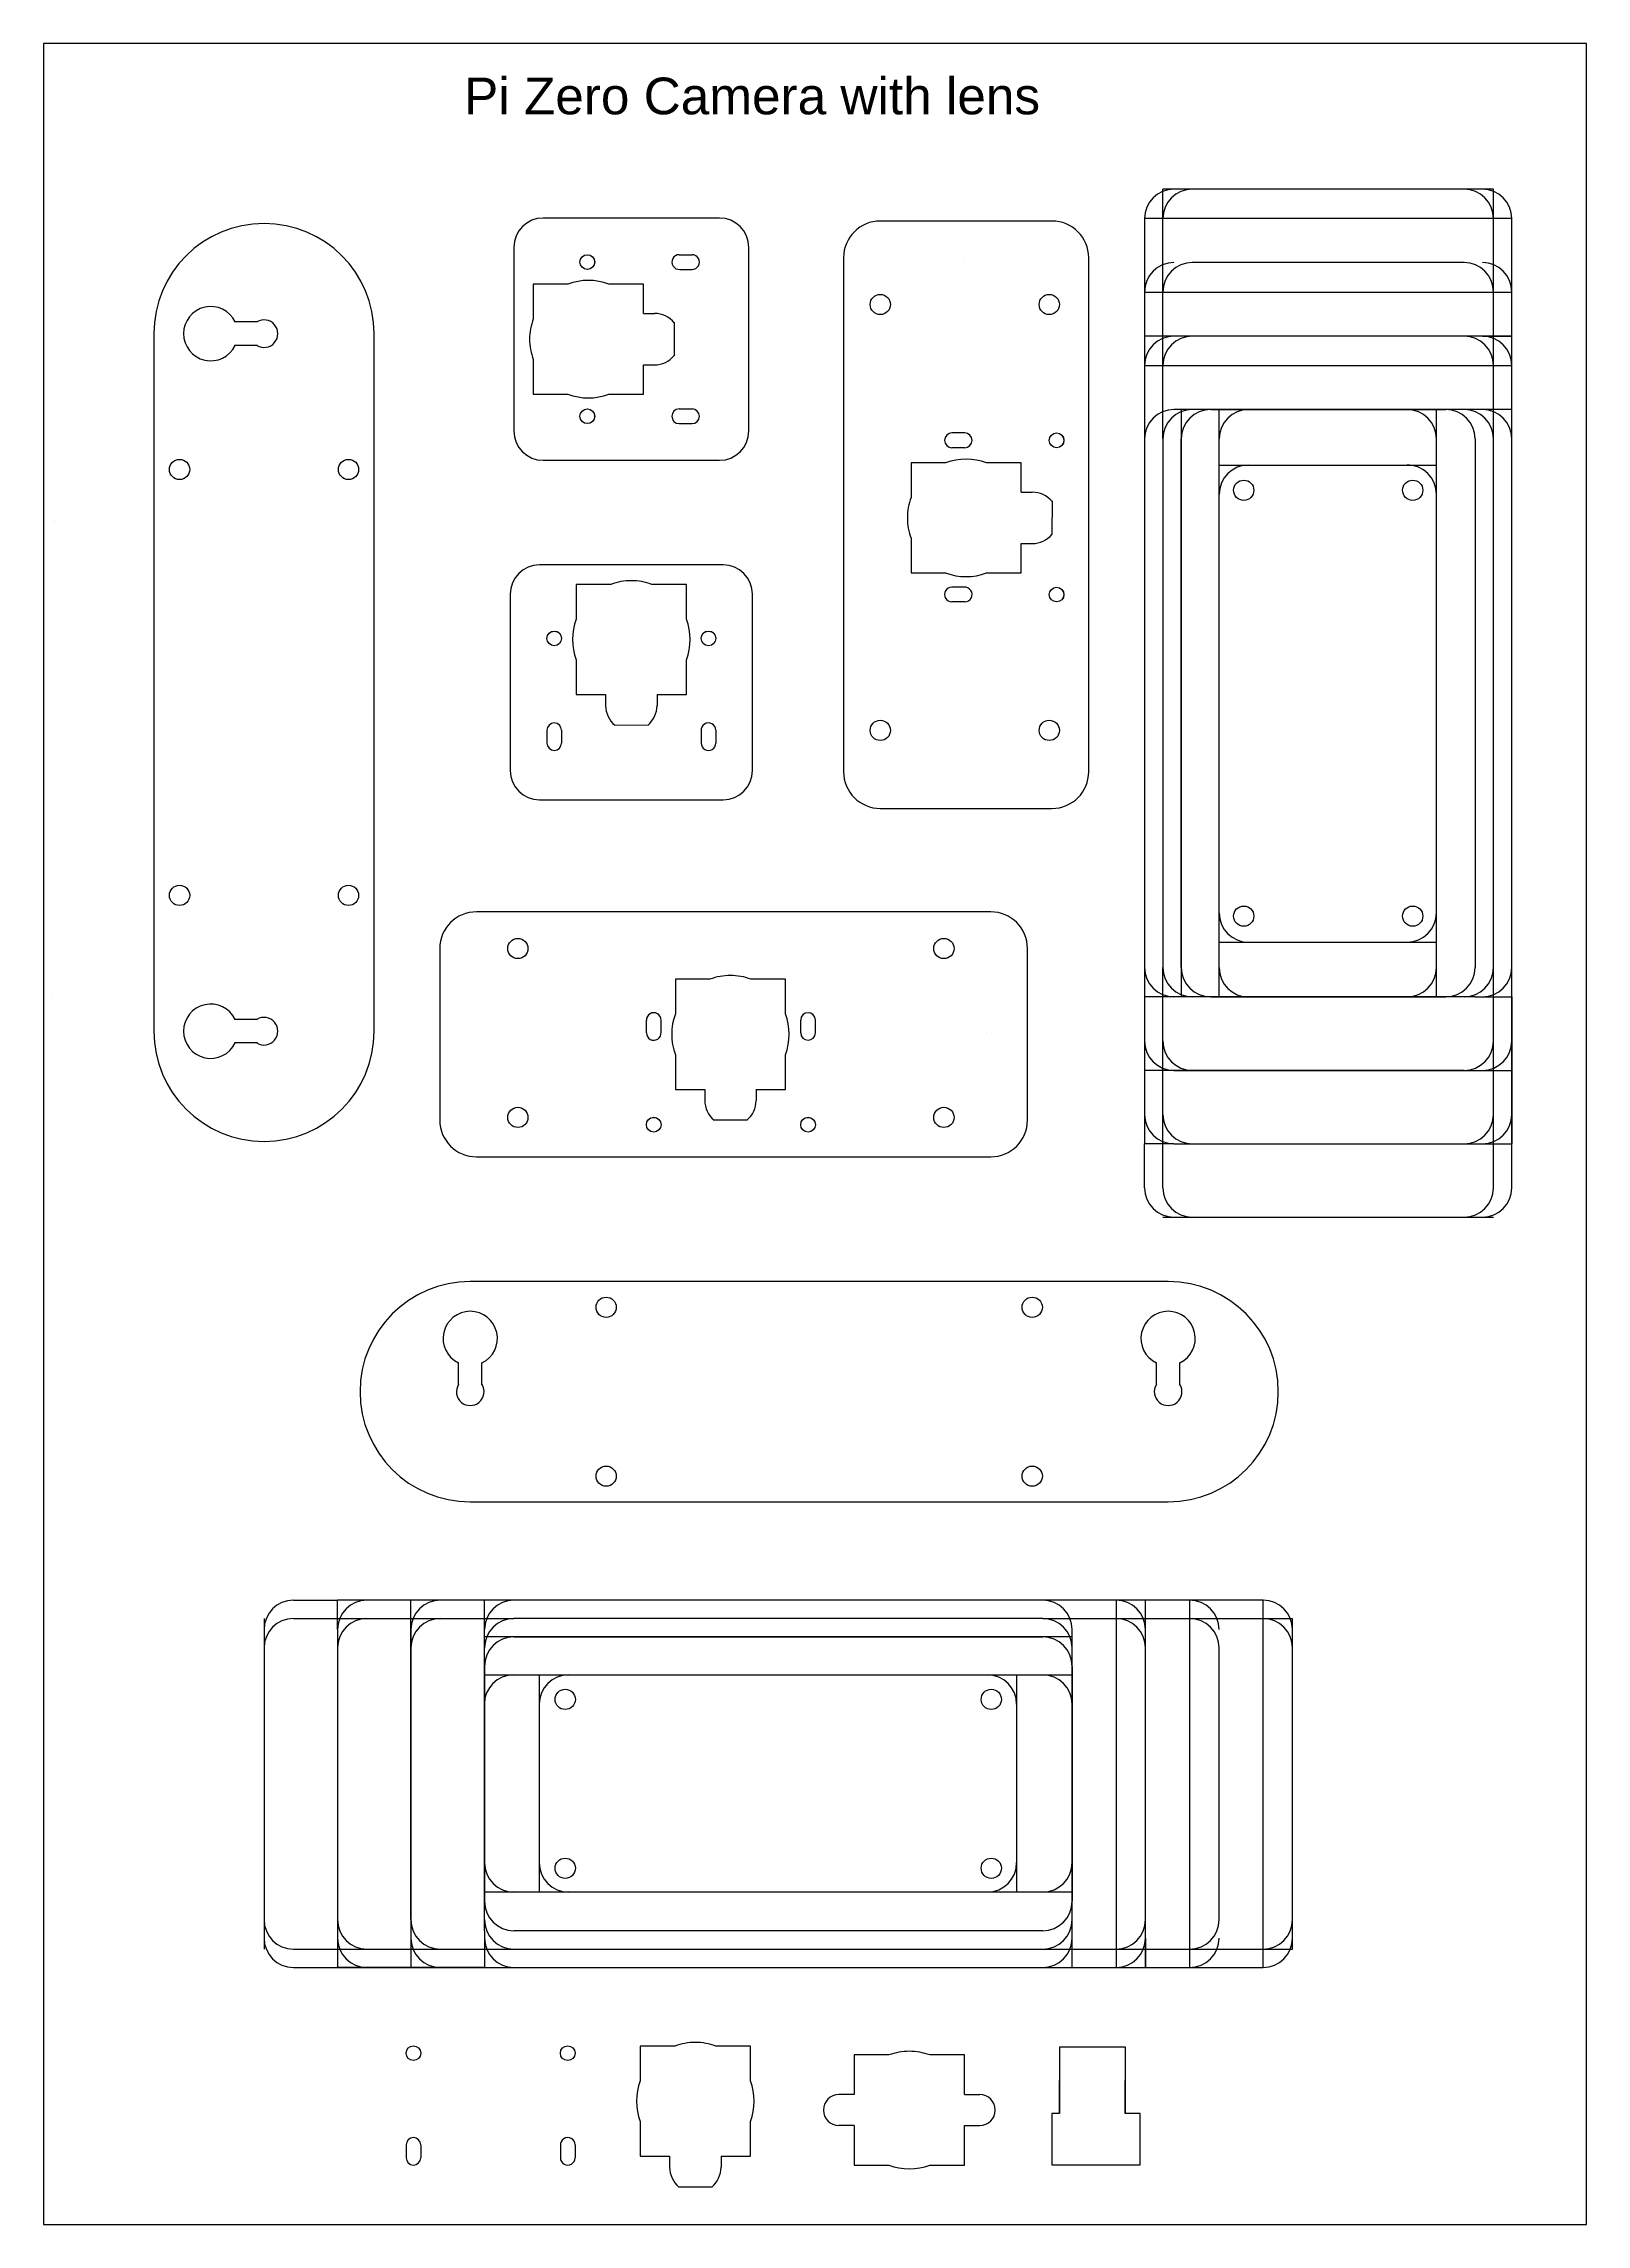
# Model space of a CAD drawing. Header units: millimetres. Extents: x -482 to 810, y -42 to 455.
# Drawn here: x 0 to 210, y 0 to 297 of the extents above; entities that cross this region are included whole.
import ezdxf

# ---------------------------------------------------------------- set-up
doc = ezdxf.new("R2010")
doc.units = ezdxf.units.MM
doc.layers.get('0').update_dxf_attribs({"lineweight": 25, "true_color": 0xffffff})
doc.styles.add('textstyle5', font='')
doc.styles.get('textstyle5').set_extended_font_data('Arial')

msp = doc.modelspace()

# ---------------------------------------------------------------- texts
at = {"insert": (57.23, 292.37), "char_height": 1, "attachment_point": 1, "style": 'textstyle5'}
msp.add_mtext('\\H5;Pi Zero Camera with lens', dxfattribs=at)

# ---------------------------------------------------------------- linework, layer by layer
for p, q in [((210, 297), (0, 297)), ((0, 297), (0, 0)), ((210, 0), (210, 297)), ((197.36, 277.17), (152.36, 277.17)), ((152.36, 243.17), (152.36, 277.17)), ((193.36, 277.17), (156.36, 277.17)), ((197.36, 243.17), (197.36, 277.17)), ((92, 273.25), (68, 273.25)), ((30, 272.5), (30, 272.5)), ((137.26, 272.84), (113.89, 272.84)), ((199.86, 273.17), (149.86, 273.17)), ((149.86, 273.17), (149.86, 263.17)), ((199.86, 253.17), (199.86, 273.17)), ((64, 269.25), (64, 244.25)), ((86.51, 268.25), (88.26, 268.25)), ((96, 244.25), (96, 269.25)), ((108.89, 267.84), (108.89, 197.84)), ((142.26, 197.84), (142.26, 267.84)), ((86.59, 266.25), (88.25, 266.25)), ((125.29, 267.27), (125.29, 267.27)), ((149.86, 267.17), (149.86, 147.17)), ((193.36, 267.17), (156.36, 267.17)), ((199.86, 147.17), (199.86, 267.17)), ((71.37, 264.25), (66.65, 264.25)), ((66.65, 264.25), (66.65, 259.53)), ((81.65, 264.25), (76.93, 264.25)), ((81.65, 260.25), (81.65, 264.25)), ((149.86, 263.17), (149.86, 151.17)), ((149.86, 263.17), (199.86, 263.17)), ((199.86, 151.17), (199.86, 263.17)), ((29.1, 259.1), (26, 259.1)), ((81.65, 260.25), (83.15, 260.25)), ((85.85, 259.05), (85.84, 254.5)), ((15, 257.5), (15, 162.5)), ((29.1, 255.9), (26, 255.9)), ((45, 162.5), (45, 257.5)), ((199.86, 257.17), (149.86, 257.17)), ((193.36, 257.17), (156.36, 257.17)), ((195.86, 257.17), (199.86, 257.17)), ((66.65, 253.97), (66.65, 249.25)), ((81.65, 249.25), (81.65, 253.25)), ((81.65, 253.25), (83.15, 253.25)), ((149.86, 253.17), (199.86, 253.17)), ((66.65, 249.25), (71.37, 249.25)), ((76.93, 249.25), (81.65, 249.25)), ((86.51, 247.25), (88.26, 247.25)), ((149.86, 247.17), (149.86, 147.17)), ((149.86, 247.17), (149.86, 167.17)), ((199.86, 247.17), (153.86, 247.17)), ((154.86, 247.17), (154.86, 167.17)), ((193.36, 247.17), (156.36, 247.17)), ((158.86, 247.17), (190.86, 247.17)), ((160.01, 167.12), (160.01, 247.17)), ((189.59, 167.13), (189.59, 247.17)), ((199.86, 147.17), (199.86, 247.17)), ((199.86, 167.17), (199.86, 247.17)), ((86.51, 245.25), (88.26, 245.25)), ((125.38, 243.97), (123.63, 243.97)), ((125.38, 241.97), (123.63, 241.97)), ((149.86, 243.17), (149.86, 171.17)), ((152.36, 243.17), (152.36, 171.17)), ((154.86, 171.17), (154.86, 243.17)), ((194.86, 243.17), (194.86, 171.17)), ((197.36, 171.17), (197.36, 243.17)), ((199.86, 171.17), (199.86, 243.17)), ((68, 240.25), (92, 240.25)), ((122.78, 239.91), (118.07, 239.91)), ((118.07, 239.91), (118.07, 235.19)), ((133.07, 239.91), (128.35, 239.91)), ((133.07, 235.91), (133.07, 239.91)), ((160.03, 239.61), (189.59, 239.61)), ((133.07, 235.91), (134.57, 235.91)), ((137.27, 234.71), (137.26, 230.16)), ((1.53, 231.9), (1.53, 231.9)), ((118.07, 229.63), (118.07, 224.91)), ((133.07, 224.91), (133.07, 228.91)), ((133.07, 228.91), (134.57, 228.91)), ((92.5, 226), (67.5, 226)), ((77.22, 223.35), (72.5, 223.35)), ((72.5, 223.35), (72.5, 218.63)), ((87.5, 223.35), (82.78, 223.35)), ((87.5, 218.63), (87.5, 223.35)), ((118.07, 224.91), (122.78, 224.91)), ((125.3, 222.96), (123.63, 222.97)), ((128.35, 224.91), (133.07, 224.91)), ((63.5, 222), (63.5, 198)), ((96.5, 198), (96.5, 222)), ((125.38, 220.97), (123.63, 220.97)), ((72.5, 213.07), (72.5, 208.35)), ((87.5, 208.35), (87.5, 213.07)), ((72.5, 208.35), (76.5, 208.35)), ((76.5, 208.35), (76.5, 206.85)), ((83.5, 208.35), (87.5, 208.35)), ((83.5, 208.35), (83.5, 206.85)), ((68.5, 203.49), (68.5, 201.74)), ((70.5, 203.49), (70.5, 201.74)), ((82.3, 204.15), (77.75, 204.16)), ((89.5, 203.41), (89.5, 201.75)), ((91.5, 203.49), (91.5, 201.74)), ((67.5, 194), (92.5, 194)), ((113.89, 192.84), (137.26, 192.84)), ((128.92, 178.76), (58.92, 178.76)), ((53.92, 173.76), (53.92, 150.39)), ((133.92, 150.39), (133.92, 173.76)), ((160.03, 174.61), (189.59, 174.61)), ((90.71, 169.58), (85.99, 169.58)), ((85.99, 169.58), (85.99, 164.87)), ((100.99, 169.58), (96.28, 169.58)), ((100.99, 164.87), (100.99, 169.58)), ((152.36, 141.17), (152.36, 171.17)), ((197.36, 141.17), (197.36, 171.17)), ((1.05, 167.12), (1.05, 167.12)), ((153.86, 167.17), (149.86, 167.17)), ((156.36, 167.17), (153.86, 167.17)), ((194.86, 167.17), (154.86, 167.17)), ((158.86, 167.17), (190.86, 167.17)), ((194.86, 167.17), (199.86, 167.17)), ((199.86, 147.17), (199.86, 167.17)), ((199.86, 167.17), (199.86, 167.17)), ((199.86, 167.17), (199.86, 147.17)), ((29.1, 164.1), (26, 164.1)), ((82.05, 162.27), (82.05, 164.02)), ((84.05, 162.35), (84.05, 164.01)), ((103.05, 162.27), (103.05, 164.02)), ((105.05, 162.27), (105.05, 164.02)), ((29.1, 160.9), (26, 160.9)), ((128.35, 162.36), (128.35, 162.36)), ((85.99, 159.3), (85.99, 154.58)), ((100.99, 154.58), (100.99, 159.3)), ((85.99, 154.58), (89.99, 154.58)), ((89.99, 154.58), (89.99, 153.08)), ((96.99, 154.58), (100.99, 154.58)), ((96.99, 154.58), (96.99, 153.08)), ((153.86, 157.17), (149.86, 157.17)), ((193.36, 157.17), (153.86, 157.17)), ((153.86, 157.17), (195.86, 157.17)), ((156.36, 157.17), (193.36, 157.17)), ((195.86, 157.17), (199.86, 157.17)), ((95.79, 150.38), (91.24, 150.39)), ((30, 147.5), (30, 147.5)), ((149.86, 141.17), (149.86, 147.17)), ((153.86, 147.17), (149.86, 147.17)), ((153.86, 147.17), (199.86, 147.17)), ((156.36, 147.17), (193.36, 147.17)), ((199.86, 147.17), (199.86, 147.17)), ((199.86, 141.17), (199.86, 147.17)), ((58.92, 145.39), (128.92, 145.39)), ((152.36, 137.17), (197.36, 137.17)), ((156.36, 137.17), (193.36, 137.17)), ((153.07, 128.4), (58.07, 128.4)), ((56.47, 114.3), (56.47, 117.4)), ((59.67, 114.3), (59.67, 117.4)), ((151.47, 114.3), (151.47, 117.4)), ((154.67, 114.3), (154.67, 117.4)), ((43.07, 113.4), (43.07, 113.4)), ((168.07, 113.4), (168.07, 113.4)), ((58.07, 98.4), (153.07, 98.4)), ((34, 85), (40, 85)), ((160, 85), (40, 85)), ((140, 85), (40, 85)), ((40, 81), (40, 85)), ((156, 85), (44, 85)), ((50, 81), (50, 85)), ((140, 85), (60, 85)), ((60, 81), (60, 85)), ((136, 85), (64, 85)), ((146, 85), (146, 35)), ((150, 35), (150, 85)), ((166, 85), (156, 85)), ((156, 85), (156, 35)), ((166, 35), (166, 85)), ((30, 82.5), (30, 37.5)), ((34, 82.5), (64, 82.5)), ((40, 81), (40, 35)), ((50, 41.5), (50, 81)), ((50, 81), (50, 39)), ((60, 78.5), (60, 81)), ((136, 82.5), (64, 82.5)), ((136, 82.5), (170, 82.5)), ((140, 35), (140, 81)), ((170, 37.5), (170, 82.5)), ((30, 78.5), (30, 41.5)), ((40, 78.5), (40, 41.5)), ((50, 78.5), (50, 41.5)), ((60, 40), (60, 80)), ((140, 80), (60, 80)), ((64, 80), (136, 80)), ((140, 41.5), (140, 78.5)), ((150, 41.5), (150, 78.5)), ((160, 41.5), (160, 78.5)), ((170, 41.5), (170, 78.5)), ((59.95, 74.85), (140, 74.85)), ((60, 76), (60, 44)), ((67.45, 74.83), (67.45, 45.27)), ((132.45, 74.83), (132.45, 45.27)), ((140, 76), (140, 44)), ((59.96, 45.27), (140, 45.27)), ((50, 39), (50, 35)), ((60, 40), (60, 35)), ((136, 40), (64, 40)), ((150, 39), (150, 35)), ((34, 37.5), (64, 37.5)), ((64, 37.5), (136, 37.5)), ((136, 37.5), (170, 37.5)), ((34, 35), (40, 35)), ((40, 35), (160, 35)), ((40, 35), (140, 35)), ((40, 35), (60, 35)), ((60, 35), (40, 35)), ((40, 35), (40, 35)), ((44, 35), (156, 35)), ((60, 35), (60, 35)), ((60, 35), (140, 35)), ((64, 35), (136, 35)), ((146, 35), (166, 35)), ((85.92, 24.28), (81.21, 24.28)), ((81.21, 24.28), (81.21, 19.56)), ((96.21, 24.28), (91.49, 24.28)), ((96.21, 19.56), (96.21, 24.28)), ((138.26, 24.12), (138.23, 15.12)), ((147.26, 24.12), (138.26, 24.12)), ((147.26, 24.12), (138.26, 24.12)), ((138.26, 24.12), (138.26, 15.12)), ((147.23, 15.12), (147.26, 24.12)), ((147.26, 15.12), (147.26, 24.12)), ((115.05, 23.07), (110.34, 23.07)), ((110.34, 23.07), (110.34, 17.67)), ((125.34, 23.07), (120.62, 23.07)), ((125.34, 17.67), (125.34, 23.07)), ((110.34, 17.67), (108.24, 17.67)), ((125.34, 17.67), (127.44, 17.67)), ((138.23, 15.12), (137.26, 15.12)), ((137.26, 15.12), (137.26, 8.12)), ((137.26, 15.12), (137.26, 8.12)), ((149.26, 15.12), (147.23, 15.12)), ((149.26, 8.12), (149.26, 15.12)), ((149.26, 8.12), (149.26, 15.12)), ((81.21, 14), (81.21, 9.28)), ((96.21, 9.28), (96.21, 14)), ((110.34, 13.47), (108.24, 13.47)), ((110.34, 13.47), (110.34, 8.07)), ((125.34, 8.07), (125.34, 13.47)), ((125.34, 13.47), (127.44, 13.47)), ((49.34, 10.82), (49.34, 9.07)), ((51.34, 10.82), (51.34, 9.07)), ((70.34, 10.74), (70.34, 9.08)), ((72.34, 10.82), (72.34, 9.07)), ((81.21, 9.28), (85.21, 9.28)), ((85.21, 9.28), (85.21, 7.78)), ((92.21, 9.28), (96.21, 9.28)), ((92.21, 9.28), (92.21, 7.78)), ((110.34, 8.07), (115.05, 8.07)), ((120.62, 8.07), (125.34, 8.07)), ((137.26, 8.12), (149.26, 8.12)), ((137.26, 8.12), (149.26, 8.12)), ((91.01, 5.08), (86.46, 5.09)), ((0, 0), (210, 0))]:
    msp.add_line(p, q)
for centre, radius in [((74, 267.25), 1), ((74.01, 267.25), 1), ((113.89, 261.47), 1.38), ((136.89, 261.47), 1.38), ((74, 246.25), 1), ((74.01, 246.25), 1), ((137.88, 242.97), 1), ((137.89, 242.97), 1), ((18.5, 239), 1.38), ((41.5, 239), 1.38), ((163.36, 236.17), 1.38), ((186.36, 236.17), 1.38), ((137.88, 221.97), 1), ((137.88, 221.97), 1), ((137.89, 221.97), 1), ((137.89, 221.97), 1), ((69.5, 216), 1), ((69.5, 215.99), 1), ((90.5, 216), 1), ((90.5, 215.99), 1), ((113.89, 203.47), 1.38), ((136.89, 203.47), 1.38), ((18.5, 181), 1.38), ((41.5, 181), 1.38), ((163.36, 178.17), 1.38), ((186.36, 178.17), 1.38), ((64.55, 173.76), 1.38), ((122.55, 173.76), 1.38), ((64.55, 150.76), 1.38), ((122.55, 150.76), 1.38), ((83.05, 149.77), 1), ((83.05, 149.77), 1), ((83.05, 149.76), 1), ((83.05, 149.76), 1), ((104.05, 149.77), 1), ((104.05, 149.76), 1), ((76.57, 124.9), 1.38), ((134.57, 124.9), 1.38), ((76.57, 101.9), 1.38), ((134.57, 101.9), 1.38), ((71, 71.5), 1.38), ((129, 71.5), 1.38), ((71, 48.5), 1.38), ((129, 48.5), 1.38), ((50.34, 23.32), 1), ((71.34, 23.32), 1)]:
    msp.add_circle(centre, radius)
for centre, radius, start, end in [((153.86, 273.17), 4, 90, 180), ((156.36, 273.17), 4, 90, 180), ((193.36, 273.17), 4, 0, 90), ((195.86, 273.17), 4, 0, 90), ((68, 269.25), 4, 90, 180), ((92, 269.25), 4, 0, 90), ((30, 257.5), 15, 90, 180), ((30, 257.5), 15, 0, 90), ((113.89, 267.84), 5, 90, 180), ((137.26, 267.84), 5, 0, 90), ((86.51, 267.25), 1, 90, 275.0006), ((88.26, 267.25), 1, 269.8688, 90), ((74.15, 256.75), 8, 69.6359, 110.3641), ((74.15, 256.75), 8, 69.6359, 110.3641), ((153.86, 263.17), 4, 90, 180), ((156.36, 263.17), 4, 90, 180), ((193.36, 263.17), 4, 0, 90), ((195.86, 263.17), 4, 0, 90), ((22.75, 257.5), 3.7, 25.622, 334.378), ((30, 257.5), 1.88, 238.5761, 121.4239), ((74.15, 256.75), 8, 159.6359, 180), ((83.15, 256.75), 3.5, 39.5204, 90), ((74.15, 256.75), 8, 180, 200.3641), ((74.15, 256.75), 8, 180, 200.3641), ((74.15, 256.75), 8, 180, 200.3641), ((153.86, 253.17), 4, 90, 180), ((156.36, 253.17), 4, 90, 180), ((193.36, 253.17), 4, 0, 90), ((195.86, 253.17), 4, 0, 90), ((83.15, 256.75), 3.5, 270, 320.312), ((74.15, 256.75), 8, 249.6359, 290.3641), ((74.15, 256.75), 8, 249.6359, 290.3641), ((86.51, 246.25), 1, 90, 270), ((88.26, 246.25), 1, 270, 90), ((153.86, 243.17), 4, 90, 180), ((156.36, 243.17), 4, 90, 180), ((158.86, 243.17), 4, 90, 180), ((164.02, 243.17), 4, 90, 180), ((185.59, 243.16), 4, 0, 90), ((190.86, 243.17), 4, 0, 90), ((193.36, 243.17), 4, 0, 90), ((195.86, 243.17), 4, 0, 90), ((68, 244.25), 4, 180, 270), ((92, 244.25), 4, 270, 0), ((123.63, 242.97), 1, 90, 270), ((125.38, 242.97), 1, 270, 90), ((125.57, 232.41), 8, 69.6359, 110.3641), ((125.57, 232.41), 8, 69.6359, 110.3641), ((164.03, 235.61), 4, 90, 180), ((185.59, 235.62), 4, 0, 90), ((125.57, 232.41), 8, 159.6359, 180), ((134.57, 232.41), 3.5, 39.5204, 90), ((125.57, 232.41), 8, 180, 200.3641), ((125.57, 232.41), 8, 180, 200.3641), ((125.57, 232.41), 8, 180, 200.3641), ((134.57, 232.41), 3.5, 270, 320.312), ((67.5, 222), 4, 90, 180), ((92.5, 222), 4, 0, 90), ((80, 215.85), 8, 90, 110.3641), ((80, 215.85), 8, 90, 110.3641), ((80, 215.85), 8, 90, 110.3641), ((80, 215.85), 8, 69.6359, 90), ((123.63, 221.97), 1, 89.8688, 270), ((125.57, 232.41), 8, 249.6359, 290.3641), ((125.57, 232.41), 8, 249.6359, 290.3641), ((125.38, 221.97), 1, 270, 95.0006), ((80, 215.85), 8, 159.6359, 200.3641), ((80, 215.85), 8, 159.6359, 200.3641), ((80, 215.85), 8, 339.6359, 20.3641), ((80, 215.85), 8, 339.6359, 20.3641), ((80, 206.85), 3.5, 180, 230.312), ((80, 206.85), 3.5, 309.5204, 0), ((69.5, 203.49), 1, 0, 180), ((90.5, 203.49), 1, 0, 185.0006), ((69.5, 201.74), 1, 180, 0), ((90.5, 201.74), 1, 179.8688, 0), ((67.5, 198), 4, 180, 270), ((92.5, 198), 4, 270, 0), ((113.89, 197.84), 5, 180, 270), ((137.26, 197.84), 5, 270, 0), ((58.92, 173.76), 5, 90, 180), ((128.92, 173.76), 5, 0, 90), ((164.03, 178.61), 4, 180, 270), ((185.6, 178.62), 4, 270, 0), ((93.49, 162.08), 8, 90, 110.3641), ((93.49, 162.08), 8, 90, 110.3641), ((93.49, 162.08), 8, 90, 110.3641), ((93.49, 162.08), 8, 69.6359, 90), ((153.86, 171.17), 4, 180, 270), ((156.36, 171.17), 4, 180, 270), ((158.86, 171.17), 4, 180, 270), ((164.02, 171.16), 4, 180, 270), ((185.6, 171.18), 4, 270, 0), ((190.86, 171.17), 4, 270, 0), ((193.36, 171.17), 4, 270, 0), ((195.86, 171.17), 4, 270, 0), ((22.75, 162.5), 3.7, 25.622, 334.378), ((30, 162.5), 1.88, 238.5761, 121.4239), ((83.05, 164.02), 1, 359.8688, 180), ((93.49, 162.08), 8, 159.6359, 200.3641), ((93.49, 162.08), 8, 159.6359, 200.3641), ((93.49, 162.08), 8, 339.6359, 20.3641), ((93.49, 162.08), 8, 339.6359, 20.3641), ((104.05, 164.02), 1, 0, 180), ((30, 162.5), 15, 180, 270), ((30, 162.5), 15, 270, 0), ((83.05, 162.27), 1, 180, 5.0006), ((104.05, 162.27), 1, 180, 0), ((153.86, 161.17), 4, 180, 270), ((156.36, 161.17), 4, 180, 270), ((193.36, 161.17), 4, 270, 0), ((195.86, 161.17), 4, 270, 0), ((93.49, 153.08), 3.5, 180, 230.312), ((93.49, 153.08), 3.5, 309.5204, 0), ((58.92, 150.39), 5, 180, 270), ((128.92, 150.39), 5, 270, 0), ((153.86, 151.17), 4, 180, 270), ((156.36, 151.17), 4, 180, 270), ((193.36, 151.17), 4, 270, 0), ((195.86, 151.17), 4, 270, 0), ((153.86, 141.17), 4, 180, 270), ((156.36, 141.17), 4, 180, 270), ((193.36, 141.17), 4, 270, 0), ((195.86, 141.17), 4, 270, 0), ((58.07, 113.4), 15, 90, 180), ((153.07, 113.4), 15, 0, 90), ((58.07, 120.65), 3.7, 295.622, 244.378), ((153.07, 120.65), 3.7, 295.622, 244.378), ((58.07, 113.4), 15, 180, 270), ((58.07, 113.4), 1.88, 148.5761, 31.4239), ((153.07, 113.4), 1.88, 148.5761, 31.4239), ((153.07, 113.4), 15, 270, 0), ((34, 81), 4, 90, 180), ((44, 81), 4, 90, 180), ((54, 81), 4, 90, 180), ((64, 81), 4, 90, 180), ((136, 81), 4, 0, 90), ((146, 81), 4, 0, 90), ((156, 81), 4, 0, 90), ((166, 81), 4, 0, 90), ((34, 78.5), 4, 90, 180), ((44, 78.5), 4, 90, 180), ((54, 78.5), 4, 90, 180), ((64, 78.5), 4, 90, 180), ((136, 78.5), 4, 0, 90), ((146, 78.5), 4, 0, 90), ((156, 78.5), 4, 0, 90), ((166, 78.5), 4, 0, 90), ((64, 76), 4, 90, 180), ((136, 76), 4, 0, 90), ((63.99, 70.84), 4, 90, 180), ((71.45, 70.83), 4, 90, 180), ((128.45, 70.83), 4, 0, 90), ((136, 70.84), 4, 0, 90), ((64.01, 49.26), 4, 180, 270), ((71.45, 49.26), 4, 180, 270), ((128.45, 49.27), 4, 270, 0), ((135.99, 49.27), 4, 270, 0), ((64, 44), 4, 180, 270), ((136, 44), 4, 270, 0), ((34, 41.5), 4, 180, 270), ((34, 39), 4, 180, 270), ((44, 41.5), 4, 180, 270), ((44, 39), 4, 180, 270), ((54, 41.5), 4, 180, 270), ((54, 39), 4, 180, 270), ((64, 41.5), 4, 180, 270), ((64, 39), 4, 180, 270), ((136, 41.5), 4, 270, 0), ((136, 39), 4, 270, 0), ((146, 41.5), 4, 270, 0), ((146, 39), 4, 270, 0), ((156, 41.5), 4, 270, 0), ((156, 39), 4, 270, 0), ((166, 41.5), 4, 270, 0), ((166, 39), 4, 270, 0), ((88.71, 16.78), 8, 90, 110.3641), ((88.71, 16.78), 8, 90, 110.3641), ((88.71, 16.78), 8, 90, 110.3641), ((88.71, 16.78), 8, 69.6359, 90), ((117.84, 15.57), 8, 90, 110.3641), ((117.84, 15.57), 8, 90, 110.3641), ((117.84, 15.57), 8, 90, 110.3641), ((117.84, 15.57), 8, 69.6359, 90), ((88.71, 16.78), 8, 159.6359, 200.3641), ((88.71, 16.78), 8, 159.6359, 200.3641), ((88.71, 16.78), 8, 339.6359, 20.3641), ((88.71, 16.78), 8, 339.6359, 20.3641), ((108.24, 15.57), 2.1, 90, 270), ((127.44, 15.57), 2.1, 270, 90), ((50.34, 10.82), 1, 0, 180), ((50.34, 9.07), 1, 180, 0), ((71.34, 10.82), 1, 0, 185.0006), ((71.34, 9.07), 1, 179.8688, 0), ((88.71, 7.78), 3.5, 180, 230.312), ((88.71, 7.78), 3.5, 309.5204, 0), ((117.84, 15.57), 8, 249.6359, 290.3641), ((117.84, 15.57), 8, 249.6359, 290.3641)]:
    msp.add_arc(centre, radius, start, end)

msp.set_redraw_order([(e.dxf.handle, doc.entitydb.next_handle()) for e in msp.query("TEXT MTEXT ATTDEF DIMENSION ARC_DIMENSION")])  # texts and dimensions are drawn at this point

doc.saveas('drawing.dxf')
